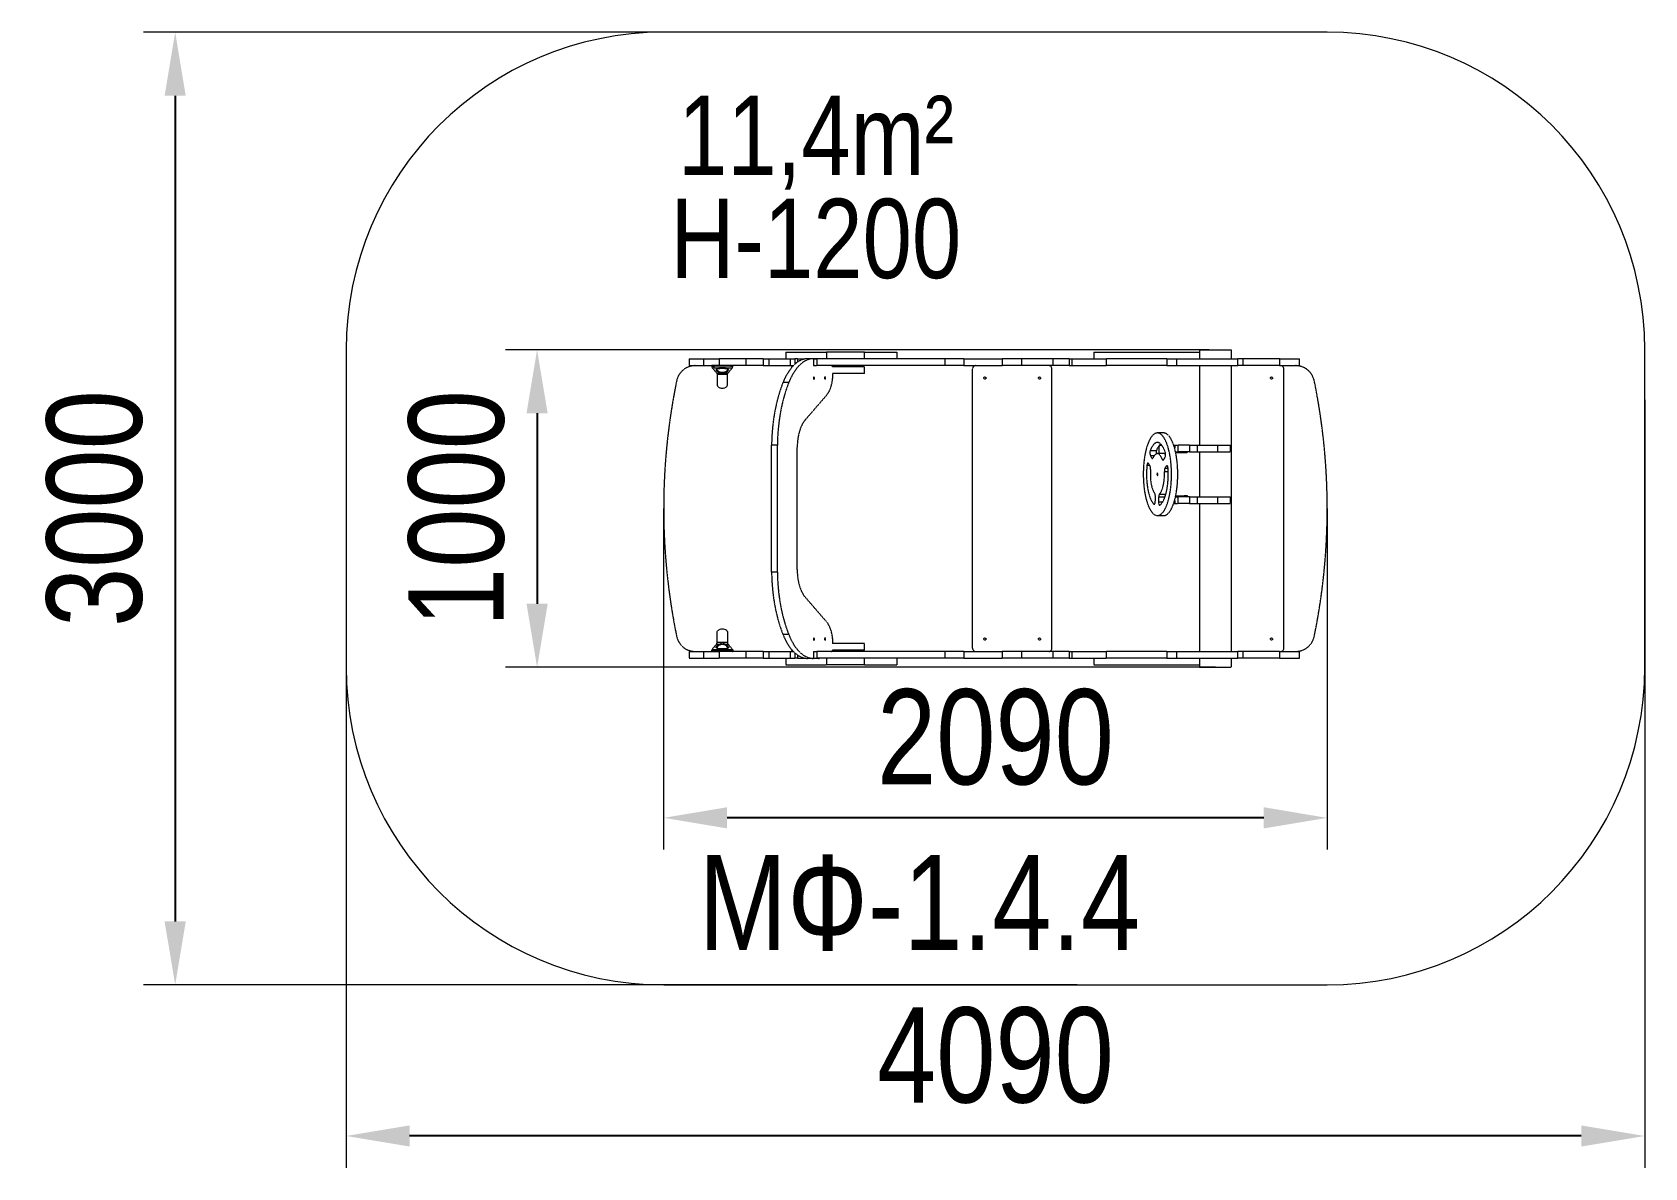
# Model space of a CAD drawing. Header units: millimetres. Extents: x -2969 to 2110, y -1923 to 1653.
import ezdxf

# ---------------------------------------------------------------- set-up
doc = ezdxf.new("R2010")
doc.units = ezdxf.units.MM
doc.linetypes.add('HIDDEN', pattern=[1.905, 1.27, -0.635])
for name, color, linetype in [('DIKOM_АРТИКУЛ', 7, 'Continuous'), ('DIKOM_ЗОНА', 90, 'Continuous'), ('DIKOM_ОБЪЕКТ', 7, 'Continuous'), ('DIKOM_РАЗМЕР_ЗОНА', 7, 'Continuous'), ('DIKOM_РАЗМЕР_ОБЪЕКТА', 7, 'Continuous')]:
    doc.layers.add(name, color=color, linetype=linetype)
doc.styles.add('style1', font='arialbd.ttf', dxfattribs={"width": 0.8})
doc.dimstyles.new('1-50', dxfattribs={"dimtxt": 300, "dimasz": 200, "dimexe": 100, "dimexo": 0, "dimgap": 100, "dimtad": 1, "dimtoh": 1, "dimtxsty": 'style1', "dimcen": 200, "dimclrd": 7, "dimclre": 7, "dimclrt": 7, "dimadec": 1, "dimazin": 2, "dimtfac": 1, "dimtmove": 0, "dimatfit": 2, "dimfxl": 0, "dimlwd": 25, "dimlwe": 18, "dimarcsym": 0})

msp = doc.modelspace()

# ---------------------------------------------------------------- texts
at = {"layer": 'DIKOM_АРТИКУЛ', "insert": (-870.403, -937.828), "char_height": 300, "width": 1416.35185, "attachment_point": 1, "style": 'style1'}
msp.add_mtext('{\\fArial|b0|i0|c204|p34;МФ-1.4.4}', dxfattribs=at)
at = {"layer": 'DIKOM_РАЗМЕР_ОБЪЕКТА', "char_height": 250, "width": 1815.48254, "attachment_point": 1, "style": 'style1'}
for s, insert in [('{\\fArial|b0|i0|c204|p34;11,4m²}', (-934.693, 1453.56)), ('{\\fArial|b0|i0|c204|p34;H-1200}', (-958.899, 1128.523))]:
    msp.add_mtext(s, dxfattribs=dict(at, insert=insert))

# ---------------------------------------------------------------- blocks, each defined once
blk = doc.blocks.new('*D0')
at = {"layer": 'Defpoints', "color": 0, "transparency": 16777216}
for p in [(-980, 152.9), (1110, 152.9), (-980, -821.2)]:
    blk.add_point(p, dxfattribs=at)
at = {"layer": 'DIKOM_РАЗМЕР_ОБЪЕКТА', "color": 7, "lineweight": 18, "transparency": 16777216}
for p, q in [((-980, 152.9), (-980, -921.2)), ((1110, 152.9), (1110, -921.2))]:
    blk.add_line(p, q, dxfattribs=at)
at = {"layer": 'DIKOM_РАЗМЕР_ОБЪЕКТА', "color": 7, "lineweight": 25, "transparency": 16777216}
blk.add_line((910, -821.2), (-780, -821.2), dxfattribs=at)
at = {"layer": 'DIKOM_РАЗМЕР_ОБЪЕКТА', "color": 7, "transparency": 16777216}
for points in [[(-780, -787.8), (-780, -854.5), (-980, -821.2)], [(910, -787.8), (910, -854.5), (1110, -821.2)]]:
    blk.add_solid(points, dxfattribs=at)
at = {"layer": 'DIKOM_РАЗМЕР_ОБЪЕКТА', "color": 7, "transparency": 16777216, "insert": (65, -568), "char_height": 300, "attachment_point": 5, "style": 'style1'}
blk.add_mtext('{\\fArial|b0|i0|c204|p34;2090}', dxfattribs=at)
blk = doc.blocks.new('*D1')
at = {"layer": 'Defpoints', "color": 0, "transparency": 16777216}
for p in [(738.5, 652.9), (-1378.6, -347.1), (757.7, -347.1)]:
    blk.add_point(p, dxfattribs=at)
at = {"layer": 'DIKOM_РАЗМЕР_ОБЪЕКТА', "color": 7, "lineweight": 18, "transparency": 16777216}
for p, q in [((738.5, 652.9), (-1478.6, 652.9)), ((757.7, -347.1), (-1478.6, -347.1))]:
    blk.add_line(p, q, dxfattribs=at)
at = {"layer": 'DIKOM_РАЗМЕР_ОБЪЕКТА', "color": 7, "lineweight": 25, "transparency": 16777216}
blk.add_line((-1378.6, 452.9), (-1378.6, -147.1), dxfattribs=at)
at = {"layer": 'DIKOM_РАЗМЕР_ОБЪЕКТА', "color": 7, "transparency": 16777216}
for points in [[(-1412, 452.9), (-1345.3, 452.9), (-1378.6, 652.9)], [(-1412, -147.1), (-1345.3, -147.1), (-1378.6, -347.1)]]:
    blk.add_solid(points, dxfattribs=at)
at = {"layer": 'DIKOM_РАЗМЕР_ОБЪЕКТА', "color": 7, "transparency": 16777216, "insert": (-1631.8, 152.9), "char_height": 300, "attachment_point": 5, "rotation": 90, "style": 'style1'}
blk.add_mtext('{\\fArial|b0|i0|c204|p34;1000}', dxfattribs=at)
blk = doc.blocks.new('*D2')
at = {"layer": 'Defpoints', "color": 0, "transparency": 16777216}
for p in [(-1980, 495), (2110, 495), (-1980, -1823.1)]:
    blk.add_point(p, dxfattribs=at)
at = {"layer": 'DIKOM_РАЗМЕР_ЗОНА', "color": 7, "lineweight": 18, "transparency": 16777216}
for p, q in [((-1980, 495), (-1980, -1923.1)), ((2110, 495), (2110, -1923.1))]:
    blk.add_line(p, q, dxfattribs=at)
at = {"layer": 'DIKOM_РАЗМЕР_ЗОНА', "color": 7, "lineweight": 25, "transparency": 16777216}
blk.add_line((1910, -1823.1), (-1780, -1823.1), dxfattribs=at)
at = {"layer": 'DIKOM_РАЗМЕР_ЗОНА', "color": 7, "transparency": 16777216}
for points in [[(-1780, -1789.8), (-1780, -1856.4), (-1980, -1823.1)], [(1910, -1789.8), (1910, -1856.4), (2110, -1823.1)]]:
    blk.add_solid(points, dxfattribs=at)
at = {"layer": 'DIKOM_РАЗМЕР_ЗОНА', "color": 7, "transparency": 16777216, "insert": (65, -1569.9), "char_height": 300, "attachment_point": 5, "style": 'style1'}
blk.add_mtext('{\\fArial|b0|i0|c204|p34;4090}', dxfattribs=at)
blk = doc.blocks.new('*D3')
at = {"layer": 'Defpoints', "color": 0, "transparency": 16777216}
for p in [(234.4, 1652.9), (-2518.5, -1347.1), (322.5, -1347.1)]:
    blk.add_point(p, dxfattribs=at)
at = {"layer": 'DIKOM_РАЗМЕР_ЗОНА', "color": 7, "lineweight": 18, "transparency": 16777216}
for p, q in [((234.4, 1652.9), (-2618.5, 1652.9)), ((322.5, -1347.1), (-2618.5, -1347.1))]:
    blk.add_line(p, q, dxfattribs=at)
at = {"layer": 'DIKOM_РАЗМЕР_ЗОНА', "color": 7, "lineweight": 25, "transparency": 16777216}
blk.add_line((-2518.5, 1452.9), (-2518.5, -1147.1), dxfattribs=at)
at = {"layer": 'DIKOM_РАЗМЕР_ЗОНА', "color": 7, "transparency": 16777216}
for points in [[(-2551.9, 1452.9), (-2485.2, 1452.9), (-2518.5, 1652.9)], [(-2551.9, -1147.1), (-2485.2, -1147.1), (-2518.5, -1347.1)]]:
    blk.add_solid(points, dxfattribs=at)
at = {"layer": 'DIKOM_РАЗМЕР_ЗОНА', "color": 7, "transparency": 16777216, "insert": (-2771.8, 152.9), "char_height": 300, "attachment_point": 5, "rotation": 90, "style": 'style1'}
blk.add_mtext('{\\fArial|b0|i0|c204|p34;3000}', dxfattribs=at)

# ---------------------------------------------------------------- dimensions: what is measured, and where the dimension line sits
at = {"layer": 'DIKOM_РАЗМЕР_ЗОНА'}
for base, p1, p2, angle, picture, middle in [((-2518.542, -1347.113), (234.421, 1652.887), (322.522, -1347.113), 270, '*D3', (-2518.542, 152.887)), ((-1979.978, -1823.109), (2110.022, 495.023), (-1979.978, 495.023), 180, '*D2', (65.022, -1823.109))]:
    dim = msp.add_linear_dim(base=base, p1=p1, p2=p2, angle=angle, text='{\\fArial|b0|i0|c204|p34;<>}', dimstyle='1-50', dxfattribs=at)
    dim.commit()
    dim.dimension.update_dxf_attribs({"geometry": picture, "text_midpoint": middle, "dimtype": 160})
at = {"layer": 'DIKOM_РАЗМЕР_ОБЪЕКТА'}
for base, p1, p2, angle, picture, middle in [((-1378.624, -347.113), (738.481, 652.887), (757.717, -347.113), 270, '*D1', (-1378.624, 152.887)), ((-979.978, -821.18), (1110.022, 152.887), (-979.978, 152.887), 180, '*D0', (65.022, -821.18))]:
    dim = msp.add_linear_dim(base=base, p1=p1, p2=p2, angle=angle, text='{\\fArial|b0|i0|c204|p34;<>}', dimstyle='1-50', dxfattribs=at)
    dim.commit()
    dim.dimension.update_dxf_attribs({"geometry": picture, "text_midpoint": middle, "dimtype": 160})

# ---------------------------------------------------------------- linework, layer by layer
at = {"layer": 'DIKOM_ЗОНА', "color": 3, "lineweight": 15}
msp.add_lwpolyline([(2110.022, 652.887, 0.41421356), (1110.022, 1652.887), (-979.978, 1652.887, 0.41421356), (-1979.978, 652.887), (-1979.978, -347.113, 0.41421356), (-979.978, -1347.113), (1110.022, -1347.113, 0.41421356), (2110.022, -347.113)], format="xyb", close=True, dxfattribs=at)
at = {"layer": 'DIKOM_ОБЪЕКТ', "color": 7, "linetype": 'HIDDEN', "lineweight": 15}
for p, q in [((-899.978, 623.887), (-899.978, 602.887)), ((-899.978, 623.887), (-854.849, 623.887)), ((-854.849, 623.887), (-854.849, 602.887)), ((-854.849, 623.887), (-804.849, 623.887)), ((-804.849, 623.887), (-804.849, 602.887)), ((-720.686, 623.887), (-804.849, 623.887)), ((-720.686, 623.887), (-720.686, 602.887)), ((-666.794, 623.887), (-720.686, 623.887)), ((-666.794, 623.887), (-666.794, 602.887)), ((-666.794, 623.887), (-648.61, 623.887)), ((-648.61, 623.887), (-648.61, 602.887)), ((-648.61, 623.887), (-581.245, 623.887)), ((-594.978, 644.887), (-594.978, 623.887)), ((-594.978, 644.887), (-467.396, 644.887)), ((-581.245, 623.887), (-581.245, 602.887)), ((-581.245, 623.887), (-566.529, 623.887)), ((-558.621, 623.887), (-566.529, 623.887)), ((-566.529, 623.887), (-566.529, 607.767)), ((-558.621, 623.887), (-541.989, 623.887)), ((-558.621, 623.887), (-558.621, 613.979)), ((-541.989, 623.887), (-541.989, 622.33)), ((-541.989, 623.887), (-536.034, 623.887)), ((-507.86, 624.887), (-526.047, 624.887)), ((-491.832, 624.887), (-507.86, 624.887)), ((-507.582, 623.887), (-507.582, 602.887)), ((-507.582, 623.887), (-497.582, 623.887)), ((-497.582, 623.887), (-497.582, 602.887)), ((-94.832, 623.887), (-497.582, 623.887)), ((-467.396, 644.887), (-467.396, 623.887)), ((-466.962, 644.887), (-467.396, 644.887)), ((-347.396, 644.887), (-466.962, 644.887)), ((-347.396, 623.887), (-347.396, 644.887)), ((-347.396, 644.887), (-244.978, 644.887)), ((-244.978, 623.887), (-244.978, 644.887)), ((-94.832, 623.887), (-94.832, 602.887)), ((-34.428, 623.887), (-94.832, 623.887)), ((-34.428, 623.887), (-34.428, 602.887)), ((-34.428, 623.887), (86.38, 623.887)), ((86.38, 623.887), (86.38, 602.887)), ((146.784, 623.887), (86.38, 623.887)), ((146.784, 623.887), (146.784, 602.887)), ((245.467, 623.887), (146.784, 623.887)), ((245.467, 623.887), (245.467, 602.887)), ((297.551, 623.887), (245.467, 623.887)), ((297.551, 623.887), (297.551, 602.887)), ((297.551, 623.887), (305.816, 623.887)), ((305.816, 623.887), (305.816, 602.887)), ((305.816, 623.887), (413.704, 623.887)), ((375.022, 644.887), (375.022, 623.887)), ((375.022, 644.887), (707.717, 644.887)), ((413.704, 623.887), (413.704, 602.887)), ((604.298, 623.887), (413.704, 623.887)), ((604.298, 623.887), (604.298, 602.887)), ((604.298, 623.887), (635.378, 623.887)), ((635.378, 623.887), (635.378, 602.887)), ((635.378, 623.887), (827.969, 623.887)), ((707.717, 652.887), (707.717, 623.887)), ((707.717, 652.887), (807.717, 652.887)), ((807.717, 652.887), (807.717, 623.887)), ((807.717, 652.887), (807.717, 623.887)), ((827.969, 602.887), (827.969, 623.887)), ((844.657, 623.887), (827.969, 623.887)), ((844.657, 623.887), (844.657, 602.887)), ((960.053, 623.887), (844.657, 623.887)), ((960.053, 623.887), (960.053, 602.887)), ((960.053, 623.887), (1021.845, 623.887)), ((1021.845, 623.887), (1021.845, 602.887)), ((1021.845, 623.887), (1022.351, 623.887)), ((1022.351, 602.887), (1022.351, 623.887)), ((-899.978, 602.887), (-854.849, 602.887)), ((-854.849, 602.887), (-804.849, 602.887)), ((-828.278, 602.387), (-828.278, 599.767)), ((-795.278, 602.387), (-828.278, 602.387)), ((-795.278, 602.887), (-827.778, 602.887)), ((-821.978, 599.887), (-821.978, 602.887)), ((-821.978, 602.887), (-821.978, 596.887)), ((-821.978, 599.887), (-821.978, 596.887)), ((-812.278, 592.018), (-812.128, 592.632)), ((-812.264, 591.722), (-812.278, 592.018)), ((-811.778, 575.144), (-811.778, 542.887)), ((-720.686, 602.887), (-804.849, 602.887)), ((-762.778, 602.887), (-795.278, 602.887)), ((-762.278, 602.387), (-795.278, 602.387)), ((-778.778, 542.887), (-778.778, 575.143)), ((-778.548, 593.119), (-778.278, 592.016)), ((-778.278, 592.016), (-778.294, 591.701)), ((-762.278, 599.763), (-762.278, 602.387)), ((-666.794, 602.887), (-720.686, 602.887)), ((-666.794, 602.887), (-648.61, 602.887)), ((-648.61, 602.887), (-581.245, 602.887)), ((-581.245, 602.887), (-571.643, 602.887)), ((-577.66, 602.887), (-577.66, 599.887)), ((-577.66, 599.887), (-574.459, 599.887)), ((-507.582, 602.887), (-497.582, 602.887)), ((-94.832, 602.887), (-497.582, 602.887)), ((-347.396, 598.887), (-447.832, 598.887)), ((-347.396, 577.887), (-447.817, 577.887)), ((-347.396, 577.887), (-347.396, 598.887)), ((-34.428, 602.887), (-94.832, 602.887)), ((-34.428, 602.887), (86.38, 602.887)), ((-7.254, -287.113), (-7.254, 592.887)), ((146.784, 602.887), (86.38, 602.887)), ((245.467, 602.887), (146.784, 602.887)), ((242.746, -287.113), (242.746, 592.887)), ((242.746, -287.113), (242.746, 592.887)), ((297.551, 602.887), (245.467, 602.887)), ((297.551, 602.887), (305.816, 602.887)), ((305.816, 602.887), (413.704, 602.887)), ((604.298, 602.887), (413.704, 602.887)), ((604.298, 602.887), (635.378, 602.887)), ((635.378, 602.887), (827.969, 602.887)), ((707.717, 602.887), (707.717, 352.887)), ((807.717, 602.887), (807.717, -297.113)), ((807.717, 602.887), (807.717, -297.113)), ((844.657, 602.887), (827.969, 602.887)), ((960.053, 602.887), (844.657, 602.887)), ((960.053, 602.887), (1021.845, 602.887)), ((973.375, -287.113), (973.375, 592.887)), ((973.375, -287.113), (973.375, 592.887)), ((1021.845, 602.887), (1022.351, 602.887)), ((-585.929, 549.872), (-604.116, 549.872)), ((-534.332, 431.755), (-466.832, 509.697)), ((594.796, 390.887), (575.062, 390.887)), ((-621.832, 352.887), (-640.019, 352.887)), ((-640.019, -47.113), (-640.019, 352.887)), ((-621.832, -47.113), (-621.832, 352.887)), ((-559.332, -39.378), (-559.332, 345.152)), ((552.548, 336.167), (572.282, 336.167)), ((552.952, 320.224), (557.484, 311.716)), ((552.952, 320.224), (565.986, 320.224)), ((557.484, 311.716), (561.18, 311.716)), ((594.796, 325.887), (575.062, 325.887)), ((579.405, 341.887), (579.405, 325.887)), ((589.242, 351.887), (582.825, 351.887)), ((590.29, 308.244), (595.262, 308.244)), ((594.201, 306.643), (598.987, 313.864)), ((626.209, 352.887), (627.579, 352.887)), ((627.579, 352.887), (629.814, 352.887)), ((627.579, 352.887), (627.579, 351.376)), ((629.572, 341.887), (629.92, 341.887)), ((629.814, 352.887), (639.943, 352.887)), ((629.814, 352.887), (629.814, 344.357)), ((629.92, 340.595), (629.92, 341.887)), ((632.041, 331.887), (639.943, 331.887)), ((632.69, 328.887), (658.273, 328.887)), ((639.943, 352.887), (639.943, 331.887)), ((675.843, 352.887), (639.943, 352.887)), ((675.843, 331.887), (639.943, 331.887)), ((658.273, 328.887), (658.273, 331.887)), ((658.273, 328.887), (670.117, 328.887)), ((670.117, 328.887), (670.117, 331.887)), ((675.843, 352.887), (675.843, 331.887)), ((675.843, 352.887), (700.566, 352.887)), ((675.843, 331.887), (700.566, 331.887)), ((700.566, 352.887), (700.566, 331.887)), ((700.566, 352.887), (764.717, 352.887)), ((700.566, 331.887), (764.717, 331.887)), ((707.717, 331.887), (707.717, 189.887)), ((764.717, 352.887), (764.717, 331.887)), ((764.717, 352.887), (804.717, 352.887)), ((764.717, 331.887), (804.717, 331.887)), ((804.717, 352.887), (804.717, 331.887)), ((804.717, 352.887), (804.717, 331.887)), ((542.282, 289.419), (550.37, 289.419)), ((551.94, 286.472), (547.408, 294.98)), ((597.086, 269.735), (609.13, 269.735)), ((603.692, 287.204), (598.906, 279.983)), ((598.906, 279.983), (608.635, 279.983)), ((603.692, 287.204), (606.829, 287.204)), ((564.021, 166.241), (566.23, 166.241)), ((568.542, 175.234), (568.796, 190.963)), ((579.045, 189.547), (578.791, 173.818)), ((578.791, 173.818), (591.883, 173.818)), ((579.045, 189.547), (598.779, 189.547)), ((581.475, 198.65), (601.208, 198.65)), ((598.779, 189.547), (598.767, 188.801)), ((601.208, 198.65), (602.045, 199.441)), ((626.209, 168.887), (627.579, 168.887)), ((627.579, 170.399), (627.579, 168.887)), ((627.579, 168.887), (629.814, 168.887)), ((629.572, 179.887), (629.92, 179.887)), ((629.814, 177.418), (629.814, 168.887)), ((629.814, 168.887), (639.943, 168.887)), ((629.92, 179.887), (629.92, 181.18)), ((632.041, 189.887), (639.943, 189.887)), ((632.69, 192.887), (658.273, 192.887)), ((639.943, 189.887), (639.943, 168.887)), ((675.843, 189.887), (639.943, 189.887)), ((675.843, 168.887), (639.943, 168.887)), ((658.273, 192.887), (658.273, 189.887)), ((670.117, 192.887), (658.273, 192.887)), ((670.117, 189.887), (670.117, 192.887)), ((675.843, 189.887), (675.843, 168.887)), ((675.843, 189.887), (700.566, 189.887)), ((675.843, 168.887), (700.566, 168.887)), ((700.566, 189.887), (700.566, 168.887)), ((700.566, 189.887), (764.717, 189.887)), ((700.566, 168.887), (764.717, 168.887)), ((707.717, 168.887), (707.717, -297.113)), ((764.717, 189.887), (764.717, 168.887)), ((764.717, 189.887), (804.717, 189.887)), ((764.717, 168.887), (804.717, 168.887)), ((804.717, 189.887), (804.717, 168.887)), ((804.717, 189.887), (804.717, 168.887)), ((575.062, 130.887), (594.796, 130.887)), ((-621.832, -47.113), (-640.019, -47.113)), ((-534.332, -125.98), (-466.832, -203.922)), ((-811.778, -269.369), (-811.778, -237.113)), ((-778.778, -237.113), (-778.778, -269.369)), ((-585.929, -244.097), (-604.116, -244.097)), ((-899.978, -297.113), (-899.978, -318.113)), ((-899.978, -297.113), (-854.849, -297.113)), ((-854.849, -297.113), (-854.849, -318.113)), ((-854.849, -297.113), (-804.849, -297.113)), ((-828.278, -296.613), (-828.278, -293.992)), ((-795.278, -296.613), (-828.278, -296.613)), ((-795.278, -297.113), (-827.778, -297.113)), ((-821.978, -291.113), (-821.978, -297.113)), ((-821.978, -291.113), (-821.978, -294.113)), ((-821.978, -294.113), (-821.978, -297.113)), ((-812.264, -285.948), (-812.278, -286.243)), ((-812.278, -286.243), (-812.128, -286.858)), ((-804.849, -297.113), (-804.849, -318.113)), ((-720.686, -297.113), (-804.849, -297.113)), ((-762.278, -296.613), (-795.278, -296.613)), ((-762.778, -297.113), (-795.278, -297.113)), ((-778.548, -287.344), (-778.278, -286.241)), ((-778.278, -286.241), (-778.294, -285.926)), ((-762.278, -293.988), (-762.278, -296.613)), ((-720.686, -297.113), (-720.686, -318.113)), ((-666.794, -297.113), (-720.686, -297.113)), ((-666.794, -297.113), (-666.794, -318.113)), ((-666.794, -297.113), (-648.61, -297.113)), ((-648.61, -297.113), (-648.61, -318.113)), ((-648.61, -297.113), (-581.245, -297.113)), ((-581.245, -297.113), (-581.245, -318.113)), ((-581.245, -297.113), (-571.643, -297.113)), ((-577.66, -294.113), (-577.66, -297.113)), ((-574.459, -294.113), (-577.66, -294.113)), ((-566.529, -301.992), (-566.529, -318.113)), ((-507.582, -297.113), (-507.582, -318.113)), ((-507.582, -297.113), (-497.582, -297.113)), ((-497.582, -297.113), (-497.582, -318.113)), ((-94.832, -297.113), (-497.582, -297.113)), ((-347.396, -293.113), (-447.832, -293.113)), ((-347.396, -272.113), (-447.817, -272.113)), ((-347.396, -293.113), (-347.396, -272.113)), ((-94.832, -297.113), (-94.832, -318.113)), ((-34.428, -297.113), (-94.832, -297.113)), ((-34.428, -297.113), (-34.428, -318.113)), ((-34.428, -297.113), (86.38, -297.113)), ((86.38, -297.113), (86.38, -318.113)), ((146.784, -297.113), (86.38, -297.113)), ((146.784, -297.113), (146.784, -318.113)), ((245.467, -297.113), (146.784, -297.113)), ((245.467, -297.113), (245.467, -318.113)), ((297.551, -297.113), (245.467, -297.113)), ((297.551, -297.113), (297.551, -318.113)), ((297.551, -297.113), (305.816, -297.113)), ((305.816, -297.113), (305.816, -318.113)), ((305.816, -297.113), (413.704, -297.113)), ((413.704, -297.113), (413.704, -318.113)), ((604.298, -297.113), (413.704, -297.113)), ((604.298, -297.113), (604.298, -318.113)), ((604.298, -297.113), (635.378, -297.113)), ((635.378, -297.113), (635.378, -318.113)), ((635.378, -297.113), (827.969, -297.113)), ((827.969, -318.113), (827.969, -297.113)), ((844.657, -297.113), (827.969, -297.113)), ((844.657, -297.113), (844.657, -318.113)), ((960.053, -297.113), (844.657, -297.113)), ((960.053, -297.113), (960.053, -318.113)), ((960.053, -297.113), (1021.845, -297.113)), ((1021.845, -297.113), (1021.845, -318.113)), ((1021.845, -297.113), (1022.351, -297.113)), ((1022.351, -318.113), (1022.351, -297.113)), ((-899.978, -318.113), (-854.849, -318.113)), ((-854.849, -318.113), (-804.849, -318.113)), ((-720.686, -318.113), (-804.849, -318.113)), ((-666.794, -318.113), (-720.686, -318.113)), ((-666.794, -318.113), (-648.61, -318.113)), ((-648.61, -318.113), (-581.245, -318.113)), ((-594.978, -318.113), (-594.978, -339.113)), ((-594.978, -339.113), (-467.396, -339.113)), ((-581.245, -318.113), (-566.529, -318.113)), ((-558.621, -318.113), (-566.529, -318.113)), ((-558.621, -308.204), (-558.621, -318.113)), ((-558.621, -318.113), (-541.989, -318.113)), ((-541.989, -316.555), (-541.989, -318.113)), ((-541.989, -318.113), (-536.034, -318.113)), ((-507.86, -319.113), (-526.047, -319.113)), ((-491.832, -319.113), (-507.86, -319.113)), ((-507.582, -318.113), (-497.582, -318.113)), ((-94.832, -318.113), (-497.582, -318.113)), ((-467.396, -318.113), (-467.396, -339.113)), ((-347.396, -339.113), (-467.396, -339.113)), ((-347.396, -339.113), (-347.396, -318.113)), ((-347.396, -339.113), (-244.978, -339.113)), ((-244.978, -339.113), (-244.978, -318.113)), ((-34.428, -318.113), (-94.832, -318.113)), ((-34.428, -318.113), (86.38, -318.113)), ((146.784, -318.113), (86.38, -318.113)), ((245.467, -318.113), (146.784, -318.113)), ((297.551, -318.113), (245.467, -318.113)), ((297.551, -318.113), (305.816, -318.113)), ((305.816, -318.113), (413.704, -318.113)), ((375.022, -318.113), (375.022, -339.113)), ((375.022, -339.113), (707.717, -339.113)), ((604.298, -318.113), (413.704, -318.113)), ((604.298, -318.113), (635.378, -318.113)), ((635.378, -318.113), (827.969, -318.113)), ((707.717, -318.113), (707.717, -347.113)), ((707.717, -347.113), (807.717, -347.113)), ((807.717, -318.113), (807.717, -347.113)), ((807.717, -318.113), (807.717, -347.113)), ((844.657, -318.113), (827.969, -318.113)), ((960.053, -318.113), (844.657, -318.113)), ((960.053, -318.113), (1021.845, -318.113)), ((1021.845, -318.113), (1022.351, -318.113))]:
    msp.add_line(p, q, dxfattribs=at)
at = {"layer": 'DIKOM_ОБЪЕКТ', "color": 7, "linetype": 'HIDDEN', "lineweight": 15, "flags": 128}
for points in [[(-526.047, 624.887), (-529.245, 624.785), (-532.441, 624.478), (-535.63, 623.967), (-538.809, 623.252), (-541.974, 622.334), (-545.124, 621.214), (-548.254, 619.893), (-551.362, 618.373), (-554.443, 616.654), (-557.495, 614.74), (-560.516, 612.631), (-563.501, 610.33), (-566.447, 607.839), (-569.353, 605.161), (-572.214, 602.298), (-575.027, 599.254), (-577.791, 596.031), (-580.502, 592.633), (-583.156, 589.064), (-585.753, 585.326), (-588.288, 581.425), (-590.76, 577.363), (-593.165, 573.145), (-595.502, 568.775), (-597.768, 564.259), (-599.96, 559.599), (-602.077, 554.802), (-604.116, 549.872)], [(-507.86, 624.887), (-511.059, 624.785), (-514.254, 624.478), (-517.443, 623.967), (-520.622, 623.252), (-523.788, 622.334), (-526.938, 621.214), (-530.068, 619.893), (-533.175, 618.373), (-536.257, 616.654), (-539.309, 614.74), (-542.329, 612.631), (-545.314, 610.33), (-548.261, 607.839), (-551.166, 605.161), (-554.027, 602.298), (-556.841, 599.254), (-559.604, 596.031), (-562.315, 592.633), (-564.97, 589.064), (-567.566, 585.326), (-570.102, 581.425), (-572.573, 577.363), (-574.979, 573.145), (-577.316, 568.775), (-579.581, 564.259), (-581.774, 559.599), (-583.89, 554.802), (-585.929, 549.872)], [(-828.278, 599.942), (-827.968, 598), (-827.05, 596.404)], [(-795.278, 601.221), (-800.074, 601.211), (-804.723, 601.182), (-809.132, 601.133), (-813.219, 601.063), (-815.954, 601), (-818.412, 600.926), (-820.586, 600.841), (-823.309, 600.695), (-825.399, 600.526), (-826.575, 600.382), (-827.432, 600.223), (-827.984, 600.05), (-828.266, 599.762)], [(-827.033, 596.383), (-820.59, 588.596), (-813.441, 579.915)], [(-826.98, 596.419), (-826.967, 596.371), (-826.32, 596.32), (-825.1, 596.322), (-823.361, 596.352), (-821.117, 596.395), (-818.416, 596.442), (-815.313, 596.487), (-811.83, 596.527), (-808.076, 596.56), (-804.063, 596.584), (-799.917, 596.6), (-795.676, 596.605)], [(-795.71, 594.874), (-799.62, 594.801), (-803.35, 594.603), (-806.763, 594.269), (-809.69, 593.787), (-812.048, 593.132), (-813.731, 592.289), (-814.699, 591.234), (-814.943, 589.96)], [(-814.943, 589.96), (-814.583, 588.674), (-813.728, 587.259), (-812.399, 585.737), (-810.644, 584.192), (-808.465, 582.684), (-805.9, 581.323), (-802.965, 580.201), (-799.726, 579.421)], [(-813.471, 579.954), (-812.179, 577.615), (-811.778, 575.12)], [(-813.429, 579.925), (-813.382, 579.903), (-813.079, 579.849), (-812.792, 579.812), (-812.29, 579.761), (-811.901, 579.727), (-811.464, 579.696), (-811.009, 579.667), (-810.544, 579.641), (-810.076, 579.618), (-807.88, 579.538), (-805.286, 579.48), (-803.599, 579.455), (-801.748, 579.435), (-799.726, 579.421)], [(-778.294, 591.701), (-778.437, 590.979), (-778.737, 590.184), (-779.148, 589.403), (-779.736, 588.514), (-780.424, 587.644), (-781.237, 586.758), (-782.163, 585.877), (-783.198, 585.019), (-784.827, 583.882), (-786.572, 582.909), (-788.494, 582.085), (-790.122, 581.568), (-791.773, 581.197), (-795.277, 580.885), (-797.036, 580.964), (-798.787, 581.199), (-800.438, 581.571), (-802.068, 582.089), (-803.518, 582.689), (-804.954, 583.423), (-806.154, 584.159), (-807.379, 585.037), (-808.205, 585.715), (-808.932, 586.378), (-809.774, 587.241), (-810.312, 587.861), (-810.841, 588.546), (-811.577, 589.704), (-812.044, 590.748), (-812.264, 591.722)], [(-811.89, 592.555), (-811.891, 592.541), (-811.778, 592.612), (-811.613, 592.712), (-810.547, 593.182), (-808.871, 593.651), (-806.743, 594.04), (-804.398, 594.324), (-801.99, 594.519), (-799.089, 594.659), (-795.624, 594.721), (-793.705, 594.711), (-791.704, 594.666), (-789.876, 594.592), (-788.257, 594.497), (-785.623, 594.267), (-783.74, 594.026), (-782.06, 593.73), (-780.551, 593.355), (-780.108, 593.214), (-779.698, 593.063), (-779.339, 592.915), (-779.075, 592.841), (-778.918, 592.912)], [(-798.962, 574.562), (-801.73, 574.567), (-804.306, 574.574), (-806.557, 574.585), (-808.451, 574.61), (-809.93, 574.666), (-810.97, 574.769), (-811.577, 574.932), (-811.778, 575.151)], [(-799.726, 579.421), (-795.276, 579.11), (-790.825, 579.42)], [(-791.592, 574.561), (-795.277, 574.608), (-798.962, 574.562)], [(-775.615, 589.939), (-775.868, 591.253), (-776.887, 592.33), (-778.67, 593.189), (-781.144, 593.842), (-784.228, 594.32), (-787.793, 594.642), (-791.664, 594.823), (-795.71, 594.874)], [(-795.676, 596.605), (-794.377, 596.605), (-792.807, 596.604), (-790.733, 596.6), (-788.191, 596.591), (-785.23, 596.577), (-782.276, 596.558), (-779.09, 596.531), (-775.816, 596.494), (-773.352, 596.461), (-770.97, 596.423), (-770.213, 596.409), (-769.477, 596.396), (-768.764, 596.382), (-768.078, 596.369), (-767.419, 596.356), (-766.796, 596.344), (-765.156, 596.318), (-764.054, 596.325), (-763.506, 596.406)], [(-762.316, 599.755), (-762.304, 599.853), (-762.572, 600.048), (-763.512, 600.302), (-765.152, 600.524), (-766.467, 600.639), (-768.061, 600.744), (-769.94, 600.839), (-773.3, 600.962), (-777.3, 601.062), (-779.959, 601.11), (-782.784, 601.15), (-785.753, 601.18), (-790.426, 601.21), (-795.278, 601.221)], [(-778.778, 575.143), (-778.977, 574.923), (-779.584, 574.762), (-780.617, 574.661), (-782.087, 574.608), (-783.987, 574.584), (-786.252, 574.572), (-788.824, 574.565), (-791.592, 574.561)], [(-790.825, 579.42), (-787.592, 580.199), (-784.675, 581.311), (-782.106, 582.672), (-779.947, 584.162), (-778.181, 585.711), (-776.854, 587.222), (-775.983, 588.649), (-775.615, 589.939)], [(-790.825, 579.42), (-787.282, 579.45), (-784.034, 579.503), (-781.284, 579.584), (-779.175, 579.69), (-777.812, 579.806), (-777.175, 579.901), (-777.166, 579.922)], [(-778.778, 575.11), (-778.375, 577.609), (-777.076, 579.953)], [(-777.127, 579.891), (-769.948, 588.596), (-763.493, 596.415)], [(-763.507, 596.401), (-762.587, 598), (-762.278, 599.936)], [(-763.506, 596.406), (-763.502, 596.406), (-763.494, 596.416)], [(-506.832, 567.387), (-507.251, 567.286), (-507.645, 566.986), (-507.993, 566.507), (-508.272, 565.876), (-508.468, 565.129), (-508.569, 564.309), (-508.569, 563.465), (-508.468, 562.646), (-508.272, 561.899), (-507.993, 561.268), (-507.645, 560.788), (-507.251, 560.489), (-506.832, 560.387), (-506.413, 560.489), (-506.019, 560.788), (-505.672, 561.268), (-505.392, 561.899), (-505.196, 562.646), (-505.095, 563.465), (-505.095, 564.309), (-505.196, 565.129), (-505.392, 565.876), (-505.672, 566.507), (-506.019, 566.986), (-506.413, 567.286), (-506.832, 567.387)], [(-471.832, 567.387), (-472.251, 567.286), (-472.645, 566.986), (-472.992, 566.507), (-473.272, 565.876), (-473.468, 565.129), (-473.569, 564.309), (-473.569, 563.465), (-473.468, 562.646), (-473.272, 561.899), (-472.992, 561.268), (-472.645, 560.788), (-472.251, 560.489), (-471.832, 560.387), (-471.413, 560.489), (-471.019, 560.788), (-470.672, 561.268), (-470.392, 561.899), (-470.196, 562.646), (-470.095, 563.465), (-470.095, 564.309), (-470.196, 565.129), (-470.392, 565.876), (-470.672, 566.507), (-471.019, 566.986), (-471.413, 567.286), (-471.832, 567.387)], [(-466.832, 509.697), (-465.046, 511.885), (-463.321, 514.258), (-461.659, 516.807), (-460.067, 519.528), (-458.548, 522.411), (-457.106, 525.449), (-455.746, 528.634), (-454.471, 531.956), (-453.285, 535.408), (-452.191, 538.979), (-451.192, 542.66), (-450.29, 546.44), (-449.489, 550.31), (-448.79, 554.258), (-448.195, 558.274), (-447.706, 562.346), (-447.325, 566.464), (-447.051, 570.617), (-446.887, 574.792), (-446.836, 577.887)], [(-447.832, 598.887), (-448.053, 599.436), (-448.558, 600.445), (-449.129, 601.3), (-449.755, 601.984), (-450.423, 602.482), (-451.12, 602.786), (-451.832, 602.887)], [(-811.778, 542.887), (-811.503, 540.888), (-810.624, 538.846), (-809.133, 536.914), (-807.141, 535.242), (-804.859, 533.932), (-802.541, 533.01), (-800.418, 532.435), (-798.261, 532.069), (-795.529, 531.889), (-792.299, 532.068), (-788.793, 532.773), (-785.372, 534.09), (-782.446, 535.973), (-780.329, 538.232), (-779.135, 540.613), (-778.778, 542.887)], [(-604.116, 549.872), (-606.64, 543.4), (-609.082, 536.804), (-611.442, 530.088), (-613.716, 523.256), (-615.904, 516.312), (-618.005, 509.261), (-620.017, 502.106), (-621.938, 494.854), (-623.768, 487.507), (-625.506, 480.071), (-627.15, 472.551), (-628.699, 464.95), (-630.153, 457.274), (-631.51, 449.528), (-632.77, 441.716), (-633.931, 433.844), (-634.994, 425.916), (-635.957, 417.938), (-636.82, 409.913), (-637.582, 401.848), (-638.243, 393.747), (-638.803, 385.616), (-639.26, 377.459), (-639.616, 369.282), (-639.868, 361.09), (-640.019, 352.887)], [(-585.929, 549.872), (-588.453, 543.4), (-590.896, 536.804), (-593.255, 530.088), (-595.53, 523.256), (-597.718, 516.312), (-599.818, 509.261), (-601.83, 502.106), (-603.752, 494.854), (-605.582, 487.507), (-607.319, 480.071), (-608.963, 472.551), (-610.512, 464.95), (-611.966, 457.274), (-613.323, 449.528), (-614.583, 441.716), (-615.745, 433.844), (-616.807, 425.916), (-617.771, 417.938), (-618.634, 409.913), (-619.396, 401.848), (-620.057, 393.747), (-620.616, 385.616), (-621.074, 377.459), (-621.429, 369.282), (-621.682, 361.09), (-621.832, 352.887)], [(-534.332, 431.755), (-536.277, 429.389), (-538.166, 426.849), (-539.995, 424.14), (-541.761, 421.267), (-543.46, 418.236), (-545.088, 415.054), (-546.641, 411.726), (-548.118, 408.261), (-549.514, 404.665), (-550.826, 400.946), (-552.053, 397.111), (-553.191, 393.168), (-554.238, 389.126), (-555.193, 384.992), (-556.052, 380.776), (-556.814, 376.487), (-557.478, 372.132), (-558.042, 367.721), (-558.505, 363.264), (-558.866, 358.769), (-559.125, 354.246), (-559.28, 349.704), (-559.332, 345.152)], [(537.649, 331.129), (536.734, 326.78), (535.879, 322.33), (535.084, 317.784), (534.351, 313.152), (533.681, 308.438), (533.074, 303.651), (532.532, 298.799), (532.056, 293.888), (531.646, 288.925), (531.303, 283.92), (531.028, 278.879), (530.82, 273.811), (530.68, 268.722), (530.61, 263.622), (530.607, 258.517), (530.673, 253.416), (530.808, 248.326), (531.01, 243.256), (531.281, 238.213), (531.619, 233.205), (532.025, 228.24), (532.496, 223.325), (533.033, 218.468), (533.635, 213.676), (534.301, 208.957), (535.03, 204.318), (535.82, 199.767), (536.671, 195.309), (537.582, 190.953), (538.549, 186.704), (539.574, 182.571), (540.653, 178.557), (541.785, 174.671), (542.968, 170.917), (544.201, 167.303), (545.481, 163.832), (546.807, 160.512), (548.177, 157.346), (549.588, 154.339), (551.038, 151.497), (552.526, 148.824), (554.048, 146.324), (555.602, 144), (557.187, 141.856), (558.799, 139.896), (560.436, 138.122), (562.096, 136.538), (563.775, 135.146), (565.472, 133.947), (567.184, 132.944), (568.908, 132.138), (570.642, 131.531), (572.382, 131.124), (574.127, 130.916), (575.873, 130.909), (577.617, 131.102), (579.358, 131.496), (581.092, 132.088), (582.817, 132.88), (584.53, 133.869), (586.228, 135.054), (587.909, 136.432), (589.57, 138.003), (591.209, 139.763), (592.823, 141.71), (594.41, 143.841), (595.966, 146.152), (597.491, 148.64), (598.981, 151.301), (600.434, 154.131), (601.848, 157.126), (603.22, 160.28), (604.55, 163.59), (605.833, 167.05), (607.07, 170.655), (608.257, 174.398), (609.392, 178.275), (610.475, 182.28), (611.503, 186.405), (612.475, 190.646), (613.39, 194.995), (614.245, 199.445), (615.04, 203.99), (615.773, 208.623), (616.443, 213.337), (617.05, 218.123), (617.592, 222.976), (618.068, 227.887), (618.478, 232.849), (618.821, 237.854), (619.096, 242.895), (619.304, 247.964), (619.444, 253.052), (619.515, 258.153), (619.517, 263.257), (619.451, 268.359), (619.316, 273.448), (619.114, 278.518), (618.843, 283.561), (618.505, 288.57), (618.1, 293.535), (617.628, 298.45), (617.091, 303.307), (616.489, 308.099), (615.823, 312.818), (615.094, 317.457), (614.304, 322.008), (613.453, 326.465), (612.543, 330.822), (611.575, 335.07), (610.55, 339.204), (609.471, 343.217), (608.339, 347.104), (607.156, 350.857), (605.923, 354.472), (604.643, 357.942), (603.317, 361.263), (601.947, 364.429), (600.536, 367.435), (599.086, 370.277), (597.598, 372.95), (596.076, 375.451), (594.522, 377.775), (592.937, 379.919), (591.325, 381.879), (589.688, 383.652), (588.028, 385.237), (586.349, 386.629), (584.652, 387.828), (582.94, 388.831), (581.216, 389.636), (579.482, 390.243), (577.742, 390.651), (575.997, 390.859), (574.251, 390.866), (572.507, 390.673), (570.766, 390.279), (569.032, 389.686), (567.307, 388.895), (565.594, 387.906), (563.896, 386.721), (562.215, 385.342), (560.554, 383.772), (558.915, 382.012), (557.301, 380.065), (555.714, 377.934), (554.158, 375.623), (552.633, 373.135), (551.143, 370.474), (549.69, 367.644), (548.276, 364.649), (546.904, 361.494), (545.574, 358.184), (544.291, 354.725), (543.054, 351.12), (541.868, 347.376), (540.732, 343.499), (539.649, 339.495), (538.621, 335.369), (537.649, 331.129)], [(599.903, 329.624), (598.819, 332.825), (597.687, 335.88), (596.51, 338.782), (595.288, 341.527), (594.026, 344.108), (592.725, 346.52), (591.388, 348.759), (590.019, 350.819), (588.618, 352.697), (587.191, 354.388), (585.739, 355.89), (584.265, 357.199), (582.772, 358.313), (581.264, 359.23), (579.743, 359.946), (578.213, 360.462), (576.676, 360.776), (575.136, 360.887), (573.596, 360.795), (572.059, 360.501), (570.528, 360.005), (569.006, 359.307), (567.497, 358.41), (566.003, 357.315), (564.527, 356.025), (563.073, 354.542), (561.642, 352.868), (560.239, 351.008), (558.867, 348.965), (557.527, 346.744), (556.222, 344.348), (554.956, 341.783), (553.731, 339.054), (552.548, 336.167)], [(584.929, 356.636), (584.26, 356.025), (582.806, 354.542), (581.376, 352.868), (579.973, 351.008), (578.6, 348.965), (577.26, 346.744), (575.956, 344.348), (574.69, 341.783), (573.464, 339.054), (572.282, 336.167)], [(594.796, 130.887), (595.606, 130.909), (597.351, 131.102), (599.092, 131.496), (600.826, 132.088), (602.551, 132.88), (604.263, 133.869), (605.962, 135.054), (607.643, 136.432), (609.304, 138.003), (610.943, 139.763), (612.557, 141.71), (614.143, 143.841), (615.7, 146.152), (617.225, 148.64), (618.714, 151.301), (620.167, 154.131), (621.581, 157.126), (622.954, 160.28), (624.283, 163.59), (625.567, 167.05), (626.803, 170.655), (627.99, 174.398), (629.126, 178.275), (630.209, 182.28), (631.237, 186.405), (632.209, 190.646), (633.123, 194.995), (633.978, 199.445), (634.773, 203.99), (635.506, 208.623), (636.177, 213.337), (636.783, 218.123), (637.325, 222.976), (637.802, 227.887), (638.212, 232.849), (638.555, 237.854), (638.83, 242.895), (639.038, 247.964), (639.177, 253.052), (639.248, 258.153), (639.251, 263.257), (639.184, 268.359), (639.05, 273.448), (638.847, 278.518), (638.576, 283.561), (638.238, 288.57), (637.833, 293.535), (637.361, 298.45), (636.824, 303.307), (636.222, 308.099), (635.556, 312.818), (634.828, 317.457), (634.037, 322.008), (633.186, 326.465), (632.276, 330.822), (631.308, 335.07), (630.284, 339.204), (629.205, 343.217), (628.073, 347.104), (626.89, 350.857), (625.657, 354.472), (624.376, 357.942), (623.05, 361.263), (621.681, 364.429), (620.27, 367.435), (618.819, 370.277), (617.332, 372.95), (615.81, 375.451), (614.255, 377.775), (612.671, 379.919), (611.059, 381.879), (609.422, 383.652), (607.762, 385.237), (606.082, 386.629), (604.385, 387.828), (602.673, 388.831), (600.949, 389.636), (599.216, 390.243), (597.475, 390.651), (595.731, 390.859), (594.796, 390.887)], [(557.484, 311.716), (557.947, 310.987), (558.442, 310.474), (558.959, 310.19), (559.485, 310.14), (560.006, 310.327), (560.512, 310.745), (560.99, 311.385), (561.429, 312.231)], [(590.29, 308.244), (589.35, 310.686), (588.363, 312.969), (587.335, 315.085), (586.267, 317.028), (585.163, 318.791), (584.026, 320.369), (582.861, 321.756), (581.671, 322.948), (580.46, 323.942), (579.232, 324.734), (577.99, 325.321), (576.739, 325.702), (575.483, 325.876), (574.225, 325.841), (572.97, 325.599), (571.721, 325.149), (570.484, 324.494), (569.26, 323.635), (568.056, 322.575), (566.874, 321.318), (565.718, 319.867), (564.592, 318.227), (563.5, 316.404), (562.444, 314.403), (561.429, 312.231)], [(582.825, 351.887), (582.338, 351.786), (581.861, 351.482), (581.404, 350.984), (580.976, 350.3), (580.585, 349.445), (580.24, 348.436), (579.948, 347.294), (579.714, 346.041), (579.543, 344.705), (579.44, 343.311), (579.405, 341.887)], [(590.29, 308.244), (590.699, 307.28), (591.155, 306.511), (591.645, 305.955), (592.159, 305.626), (592.683, 305.53), (593.207, 305.671), (593.717, 306.045), (594.201, 306.643)], [(598.987, 313.864), (599.403, 314.605), (599.779, 315.512), (600.106, 316.565), (600.379, 317.743), (600.593, 319.023), (600.741, 320.378), (600.823, 321.782), (600.836, 323.205), (600.779, 324.619), (600.654, 325.995), (600.464, 327.305), (600.212, 328.523), (599.903, 329.624)], [(629.92, 341.887), (629.885, 343.311), (629.781, 344.705), (629.611, 346.041), (629.377, 347.294), (629.085, 348.436), (628.74, 349.445), (628.349, 350.3), (627.921, 350.984), (627.463, 351.482), (626.987, 351.786), (626.5, 351.887)], [(542.282, 289.419), (541.876, 285.074), (541.537, 280.681), (541.266, 276.247), (541.064, 271.782), (540.931, 267.295), (540.866, 262.796), (540.872, 258.292), (540.946, 253.793), (541.09, 249.309), (541.303, 244.848), (541.584, 240.42), (541.933, 236.033), (542.35, 231.697), (542.832, 227.42), (543.381, 223.211), (543.993, 219.078), (544.668, 215.031), (545.405, 211.076), (546.202, 207.222), (547.058, 203.477), (547.971, 199.848), (548.938, 196.344), (549.959, 192.97), (551.03, 189.734), (552.15, 186.642), (553.317, 183.701), (554.527, 180.917), (555.78, 178.295), (557.071, 175.84), (558.399, 173.558), (559.761, 171.452), (561.154, 169.529), (562.575, 167.79), (564.021, 166.241)], [(547.408, 294.98), (546.98, 295.662), (546.524, 296.16), (546.049, 296.463), (545.563, 296.566), (545.077, 296.466), (544.601, 296.165), (544.145, 295.67), (543.717, 294.99), (543.327, 294.139), (542.981, 293.135), (542.688, 291.998), (542.454, 290.751), (542.282, 289.419)], [(553.421, 275.768), (553.168, 272.165), (552.985, 268.527), (552.872, 264.864), (552.831, 261.188), (552.861, 257.511), (552.962, 253.845), (553.133, 250.202), (553.375, 246.593), (553.686, 243.029), (554.066, 239.523), (554.513, 236.085), (555.026, 232.727), (555.602, 229.458), (556.242, 226.291), (556.941, 223.234), (557.698, 220.297), (558.511, 217.491), (559.377, 214.823), (560.293, 212.303), (561.257, 209.939), (562.265, 207.738), (563.313, 205.706), (564.399, 203.852), (565.52, 202.18), (566.671, 200.696)], [(573.911, 263.049), (573.775, 262.245), (573.704, 261.374), (573.701, 260.479), (573.766, 259.603), (573.897, 258.793), (574.085, 258.087), (574.323, 257.521), (574.598, 257.125), (574.896, 256.917), (575.202, 256.908), (575.501, 257.099), (575.779, 257.48), (576.02, 258.031), (576.213, 258.726), (576.349, 259.529), (576.42, 260.4), (576.423, 261.296), (576.358, 262.171), (576.227, 262.982), (576.039, 263.688), (575.801, 264.253), (575.527, 264.65), (575.229, 264.858), (574.922, 264.866), (574.623, 264.676), (574.346, 264.295), (574.104, 263.743), (573.911, 263.049)], [(581.475, 198.65), (582.668, 199.81), (583.838, 201.166), (584.979, 202.713), (586.088, 204.446), (587.163, 206.36), (588.198, 208.448), (589.191, 210.704), (590.14, 213.121), (591.039, 215.691), (591.888, 218.405), (592.683, 221.256), (593.421, 224.233), (594.101, 227.328), (594.72, 230.53), (595.275, 233.83), (595.767, 237.215), (596.191, 240.677), (596.549, 244.204), (596.837, 247.783), (597.055, 251.405), (597.204, 255.058), (597.281, 258.728), (597.287, 262.406), (597.222, 266.079), (597.086, 269.735)], [(583.001, 163.619), (584.491, 164.763), (585.962, 166.101), (587.411, 167.633), (588.834, 169.353), (590.23, 171.259), (591.595, 173.346), (592.926, 175.612), (594.221, 178.05), (595.477, 180.656), (596.692, 183.425), (597.863, 186.352), (598.988, 189.429), (600.064, 192.651), (601.09, 196.012), (602.062, 199.505), (602.98, 203.121), (603.841, 206.855), (604.644, 210.699), (605.387, 214.645), (606.069, 218.684), (606.687, 222.809), (607.242, 227.011), (607.731, 231.282), (608.153, 235.612), (608.509, 239.995), (608.797, 244.419), (609.016, 248.877), (609.167, 253.359), (609.248, 257.857), (609.26, 262.361), (609.203, 266.861), (609.076, 271.35), (608.88, 275.817), (608.616, 280.254)], [(598.906, 279.983), (598.459, 279.175), (598.059, 278.176), (597.717, 277.01), (597.439, 275.705), (597.234, 274.29), (597.104, 272.8), (597.055, 271.27), (597.086, 269.735)], [(608.616, 280.254), (608.488, 281.628), (608.295, 282.934), (608.04, 284.147), (607.729, 285.242), (607.367, 286.196), (606.963, 286.991), (606.525, 287.61), (606.061, 288.04), (605.58, 288.274), (605.094, 288.306), (604.61, 288.135), (604.14, 287.765), (603.692, 287.204)], [(564.021, 166.241), (564.492, 165.878), (564.976, 165.715), (565.463, 165.754), (565.942, 165.995), (566.406, 166.433), (566.843, 167.058), (567.246, 167.859), (567.605, 168.819), (567.915, 169.918), (568.168, 171.135), (568.359, 172.445), (568.484, 173.82), (568.542, 175.234)], [(568.796, 190.963), (568.78, 192.5), (568.684, 194.011), (568.51, 195.462), (568.262, 196.817), (567.946, 198.045), (567.569, 199.117), (567.141, 200.008), (566.671, 200.696)], [(578.791, 173.818), (578.803, 172.394), (578.883, 170.991), (579.031, 169.634), (579.244, 168.353), (579.516, 167.173), (579.843, 166.119), (580.218, 165.211), (580.633, 164.467), (581.081, 163.904), (581.551, 163.532), (582.034, 163.359), (582.521, 163.388), (583.001, 163.619)], [(581.475, 198.65), (580.985, 198.095), (580.529, 197.327), (580.12, 196.364), (579.765, 195.228), (579.475, 193.947), (579.254, 192.551), (579.11, 191.073), (579.045, 189.547)], [(601.208, 198.65), (600.718, 198.095), (600.263, 197.327), (599.853, 196.364), (599.499, 195.228), (599.208, 193.947), (598.988, 192.551), (598.844, 191.073), (598.779, 189.547)], [(626.5, 169.887), (626.987, 169.989), (627.463, 170.292), (627.921, 170.791), (628.349, 171.475), (628.74, 172.33), (629.085, 173.339), (629.377, 174.481), (629.611, 175.733), (629.781, 177.07), (629.885, 178.464), (629.92, 179.887)], [(-640.019, -47.113), (-639.868, -55.315), (-639.616, -63.507), (-639.26, -71.685), (-638.803, -79.841), (-638.243, -87.973), (-637.582, -96.073), (-636.82, -104.139), (-635.957, -112.163), (-634.994, -120.142), (-633.931, -128.07), (-632.77, -135.942), (-631.51, -143.753), (-630.153, -151.5), (-628.699, -159.175), (-627.15, -166.776), (-625.506, -174.297), (-623.768, -181.733), (-621.938, -189.079), (-620.017, -196.332), (-618.005, -203.486), (-615.904, -210.537), (-613.716, -217.481), (-611.442, -224.313), (-609.082, -231.029), (-606.64, -237.625), (-604.116, -244.097)], [(-621.832, -47.113), (-621.682, -55.315), (-621.429, -63.507), (-621.074, -71.685), (-620.616, -79.841), (-620.057, -87.973), (-619.396, -96.073), (-618.634, -104.139), (-617.771, -112.163), (-616.807, -120.142), (-615.745, -128.07), (-614.583, -135.942), (-613.323, -143.753), (-611.966, -151.5), (-610.512, -159.175), (-608.963, -166.776), (-607.319, -174.297), (-605.582, -181.733), (-603.752, -189.079), (-601.83, -196.332), (-599.818, -203.486), (-597.718, -210.537), (-595.53, -217.481), (-593.255, -224.313), (-590.896, -231.029), (-588.453, -237.625), (-585.929, -244.097)], [(-559.332, -39.378), (-559.28, -43.929), (-559.125, -48.471), (-558.866, -52.994), (-558.505, -57.489), (-558.042, -61.947), (-557.478, -66.357), (-556.814, -70.712), (-556.052, -75.002), (-555.193, -79.218), (-554.238, -83.351), (-553.191, -87.393), (-552.053, -91.336), (-550.826, -95.171), (-549.514, -98.89), (-548.118, -102.487), (-546.641, -105.952), (-545.088, -109.279), (-543.46, -112.461), (-541.761, -115.492), (-539.995, -118.365), (-538.166, -121.075), (-536.277, -123.615), (-534.332, -125.98)], [(-811.778, -237.113), (-811.503, -235.114), (-810.624, -233.072), (-809.133, -231.139), (-807.141, -229.467), (-804.859, -228.157), (-802.541, -227.236), (-800.418, -226.66), (-798.261, -226.294), (-795.529, -226.114), (-792.299, -226.293), (-788.793, -226.998), (-785.372, -228.316), (-782.446, -230.198), (-780.329, -232.457), (-779.135, -234.838), (-778.778, -237.113)], [(-604.116, -244.097), (-602.077, -249.027), (-599.96, -253.824), (-597.768, -258.484), (-595.502, -263.001), (-593.165, -267.37), (-590.76, -271.588), (-588.288, -275.65), (-585.753, -279.552), (-583.156, -283.289), (-580.502, -286.859), (-577.791, -290.256), (-575.027, -293.479), (-572.214, -296.523), (-569.353, -299.386), (-566.447, -302.064), (-563.501, -304.555), (-560.516, -306.856), (-557.495, -308.965), (-554.443, -310.88), (-551.362, -312.598), (-548.254, -314.119), (-545.124, -315.439), (-541.974, -316.559), (-538.809, -317.477), (-535.63, -318.192), (-532.441, -318.703), (-529.245, -319.01), (-526.047, -319.113)], [(-585.929, -244.097), (-583.89, -249.027), (-581.774, -253.824), (-579.581, -258.484), (-577.316, -263.001), (-574.979, -267.37), (-572.573, -271.588), (-570.102, -275.65), (-567.566, -279.552), (-564.97, -283.289), (-562.315, -286.859), (-559.604, -290.256), (-556.841, -293.479), (-554.027, -296.523), (-551.166, -299.386), (-548.261, -302.064), (-545.314, -304.555), (-542.329, -306.856), (-539.309, -308.965), (-536.257, -310.88), (-533.175, -312.598), (-530.068, -314.119), (-526.938, -315.439), (-523.788, -316.559), (-520.622, -317.477), (-517.443, -318.192), (-514.254, -318.703), (-511.059, -319.01), (-507.86, -319.113)], [(-446.836, -272.113), (-446.887, -269.018), (-447.051, -264.842), (-447.325, -260.69), (-447.706, -256.571), (-448.195, -252.499), (-448.79, -248.483), (-449.489, -244.535), (-450.29, -240.666), (-451.192, -236.885), (-452.191, -233.205), (-453.285, -229.633), (-454.471, -226.182), (-455.746, -222.859), (-457.106, -219.674), (-458.548, -216.636), (-460.067, -213.753), (-461.659, -211.033), (-463.321, -208.483), (-465.046, -206.111), (-466.832, -203.922)], [(-828.278, -294.167), (-827.968, -292.225), (-827.05, -290.629)], [(-795.278, -295.446), (-800.074, -295.437), (-804.723, -295.407), (-809.132, -295.358), (-813.219, -295.289), (-815.954, -295.225), (-818.412, -295.151), (-820.586, -295.067), (-823.309, -294.921), (-825.399, -294.751), (-826.575, -294.607), (-827.432, -294.449), (-827.984, -294.275), (-828.266, -293.987)], [(-827.033, -290.608), (-820.59, -282.821), (-813.441, -274.14)], [(-826.98, -290.644), (-826.967, -290.597), (-826.32, -290.545), (-825.1, -290.547), (-823.361, -290.577), (-821.117, -290.621), (-818.416, -290.668), (-815.313, -290.713), (-811.83, -290.753), (-808.076, -290.785), (-804.063, -290.81), (-799.917, -290.825), (-795.676, -290.831)], [(-814.943, -284.186), (-814.583, -282.899), (-813.728, -281.484), (-812.399, -279.963), (-810.644, -278.417), (-808.465, -276.909), (-805.9, -275.548), (-802.965, -274.427), (-799.726, -273.646)], [(-795.71, -289.099), (-799.62, -289.026), (-803.35, -288.828), (-806.763, -288.494), (-809.69, -288.012), (-812.048, -287.358), (-813.731, -286.514), (-814.699, -285.459), (-814.943, -284.186)], [(-813.471, -274.179), (-812.179, -271.84), (-811.778, -269.345)], [(-813.429, -274.151), (-813.382, -274.128), (-813.079, -274.074), (-812.792, -274.038), (-812.29, -273.986), (-811.901, -273.953), (-811.464, -273.921), (-811.009, -273.892), (-810.544, -273.866), (-810.076, -273.843), (-807.88, -273.763), (-805.286, -273.705), (-803.599, -273.68), (-801.748, -273.66), (-799.726, -273.646)], [(-778.294, -285.926), (-778.437, -285.205), (-778.737, -284.409), (-779.148, -283.628), (-779.736, -282.74), (-780.424, -281.869), (-781.237, -280.983), (-782.163, -280.103), (-783.198, -279.244), (-784.827, -278.108), (-786.572, -277.134), (-788.494, -276.31), (-790.122, -275.793), (-791.773, -275.423), (-795.277, -275.111), (-797.036, -275.189), (-798.787, -275.424), (-800.438, -275.796), (-802.068, -276.315), (-803.518, -276.914), (-804.954, -277.649), (-806.154, -278.384), (-807.379, -279.263), (-808.205, -279.941), (-808.932, -280.603), (-809.774, -281.466), (-810.312, -282.087), (-810.841, -282.771), (-811.577, -283.929), (-812.044, -284.973), (-812.264, -285.948)], [(-811.89, -286.781), (-811.891, -286.766), (-811.778, -286.837), (-811.613, -286.937), (-810.547, -287.407), (-808.871, -287.876), (-806.743, -288.265), (-804.398, -288.55), (-801.99, -288.744), (-799.089, -288.885), (-795.624, -288.947), (-793.705, -288.936), (-791.704, -288.891), (-789.876, -288.817), (-788.257, -288.722), (-785.623, -288.492), (-783.74, -288.252), (-782.06, -287.955), (-780.551, -287.581), (-780.108, -287.439), (-779.698, -287.289), (-779.339, -287.14), (-779.075, -287.066), (-778.918, -287.137)], [(-798.962, -268.787), (-801.73, -268.792), (-804.306, -268.799), (-806.557, -268.811), (-808.451, -268.836), (-809.93, -268.891), (-810.97, -268.995), (-811.577, -269.157), (-811.778, -269.377)], [(-799.726, -273.646), (-795.276, -273.336), (-790.825, -273.646)], [(-791.592, -268.786), (-795.277, -268.833), (-798.962, -268.787)], [(-775.615, -284.164), (-775.868, -285.478), (-776.887, -286.556), (-778.67, -287.414), (-781.144, -288.067), (-784.228, -288.545), (-787.793, -288.867), (-791.664, -289.048), (-795.71, -289.099)], [(-795.676, -290.831), (-794.377, -290.83), (-792.807, -290.829), (-790.733, -290.825), (-788.191, -290.817), (-785.23, -290.803), (-782.276, -290.783), (-779.09, -290.756), (-775.816, -290.72), (-773.352, -290.686), (-770.97, -290.648), (-770.213, -290.635), (-769.477, -290.621), (-768.764, -290.608), (-768.078, -290.594), (-767.419, -290.581), (-766.796, -290.569), (-765.156, -290.543), (-764.054, -290.551), (-763.506, -290.631)], [(-762.316, -293.981), (-762.304, -294.079), (-762.572, -294.273), (-763.512, -294.528), (-765.152, -294.749), (-766.467, -294.865), (-768.061, -294.97), (-769.94, -295.065), (-773.3, -295.187), (-777.3, -295.287), (-779.959, -295.335), (-782.784, -295.375), (-785.753, -295.406), (-790.426, -295.436), (-795.278, -295.446)], [(-778.778, -269.368), (-778.977, -269.148), (-779.584, -268.987), (-780.617, -268.887), (-782.087, -268.834), (-783.987, -268.809), (-786.252, -268.797), (-788.824, -268.791), (-791.592, -268.786)], [(-790.825, -273.646), (-787.592, -274.424), (-784.675, -275.536), (-782.106, -276.897), (-779.947, -278.387), (-778.181, -279.936), (-776.854, -281.448), (-775.983, -282.874), (-775.615, -284.164)], [(-790.825, -273.646), (-787.282, -273.675), (-784.034, -273.728), (-781.284, -273.809), (-779.175, -273.915), (-777.812, -274.032), (-777.175, -274.126), (-777.166, -274.148)], [(-778.778, -269.336), (-778.375, -271.834), (-777.076, -274.178)], [(-777.127, -274.116), (-769.948, -282.821), (-763.493, -290.641)], [(-763.507, -290.626), (-762.587, -292.226), (-762.278, -294.161)], [(-763.506, -290.631), (-763.502, -290.632), (-763.494, -290.642)], [(-506.832, -254.613), (-507.251, -254.714), (-507.645, -255.014), (-507.993, -255.493), (-508.272, -256.124), (-508.468, -256.872), (-508.569, -257.691), (-508.569, -258.535), (-508.468, -259.354), (-508.272, -260.101), (-507.993, -260.732), (-507.645, -261.212), (-507.251, -261.511), (-506.832, -261.613), (-506.413, -261.511), (-506.019, -261.212), (-505.672, -260.732), (-505.392, -260.101), (-505.196, -259.354), (-505.095, -258.535), (-505.095, -257.691), (-505.196, -256.872), (-505.392, -256.124), (-505.672, -255.493), (-506.019, -255.014), (-506.413, -254.714), (-506.832, -254.613)], [(-471.832, -254.613), (-472.251, -254.714), (-472.645, -255.014), (-472.992, -255.493), (-473.272, -256.124), (-473.468, -256.872), (-473.569, -257.691), (-473.569, -258.535), (-473.468, -259.354), (-473.272, -260.101), (-472.992, -260.732), (-472.645, -261.212), (-472.251, -261.511), (-471.832, -261.613), (-471.413, -261.511), (-471.019, -261.212), (-470.672, -260.732), (-470.392, -260.101), (-470.196, -259.354), (-470.095, -258.535), (-470.095, -257.691), (-470.196, -256.872), (-470.392, -256.124), (-470.672, -255.493), (-471.019, -255.014), (-471.413, -254.714), (-471.832, -254.613)], [(-451.832, -297.113), (-451.12, -297.011), (-450.423, -296.708), (-449.755, -296.209), (-449.129, -295.525), (-448.558, -294.67), (-448.053, -293.661), (-447.832, -293.113)]]:
    msp.add_lwpolyline(points, dxfattribs=at)
at = {"layer": 'DIKOM_ОБЪЕКТ', "color": 7, "linetype": 'HIDDEN', "lineweight": 15}
for centre in [(31.746, 563.887), (203.746, 563.887), (934.375, 563.887), (31.746, -258.113), (203.746, -258.113), (934.375, -258.113)]:
    msp.add_circle(centre, 3.5, dxfattribs=at)
for centre, radius, start, end in [((-492.055, 621.581), 3.33, 43.832604, 86.164251), ((-880.373, 542.887), 60, 90, 168.402749), ((-827.778, 602.387), 0.5, 90, 180), ((-814.263, 591.874), 2.03, 250.43904, 349.957254), ((-819.153, 574.028), 20.197, 1.515605, 15.883169), ((-771.43, 574.022), 20.169, 164.079697, 178.470715), ((-776.293, 591.855), 2.032, 190.053061, 289.494864), ((-762.778, 602.387), 0.5, 0, 90), ((2.746, 592.887), 10, 90, 180), ((232.746, 592.887), 10, 0, 90), ((963.375, 592.887), 10, 0, 90), ((970.022, 563.887), 3.5, 343.318133, 16.681867), ((1010.417, 542.887), 60, 11.597251, 90), ((1020.022, 152.887), 2000, 168.402749, 191.597251), ((-889.978, 152.887), 2000, 348.402749, 11.597251), ((575.923, 328.693), 24.54, 162.268138, 200.600916), ((596.921, 328.587), 25.823, 162.57648, 188.039853), ((594.484, 316.501), 9.409, 47.577413, 88.099276), ((531.264, 278.358), 22.308, 353.331749, 22.053365), ((-880.373, -237.113), 60, 191.597251, 270), ((1010.417, -237.113), 60, 270, 348.402749), ((-827.778, -296.613), 0.5, 180, 270), ((-814.263, -286.099), 2.03, 10.042746, 109.56096), ((-819.153, -268.253), 20.197, 344.116831, 358.484395), ((-771.43, -268.248), 20.169, 181.529285, 195.920303), ((-776.293, -286.08), 2.032, 70.505136, 169.946939), ((-762.778, -296.613), 0.5, 270, 0), ((2.746, -287.113), 10, 180, 270), ((232.746, -287.113), 10, 270, 0), ((963.375, -287.113), 10, 270, 0), ((970.022, -258.113), 3.5, 343.318133, 16.681867), ((-492.054, -315.809), 3.327, 273.820178, 316.187308)]:
    msp.add_arc(centre, radius, start, end, dxfattribs=at)

msp.set_redraw_order([(e.dxf.handle, doc.entitydb.next_handle()) for e in msp.query("TEXT MTEXT ATTDEF DIMENSION ARC_DIMENSION")])  # texts and dimensions are drawn at this point

doc.saveas('drawing.dxf')
